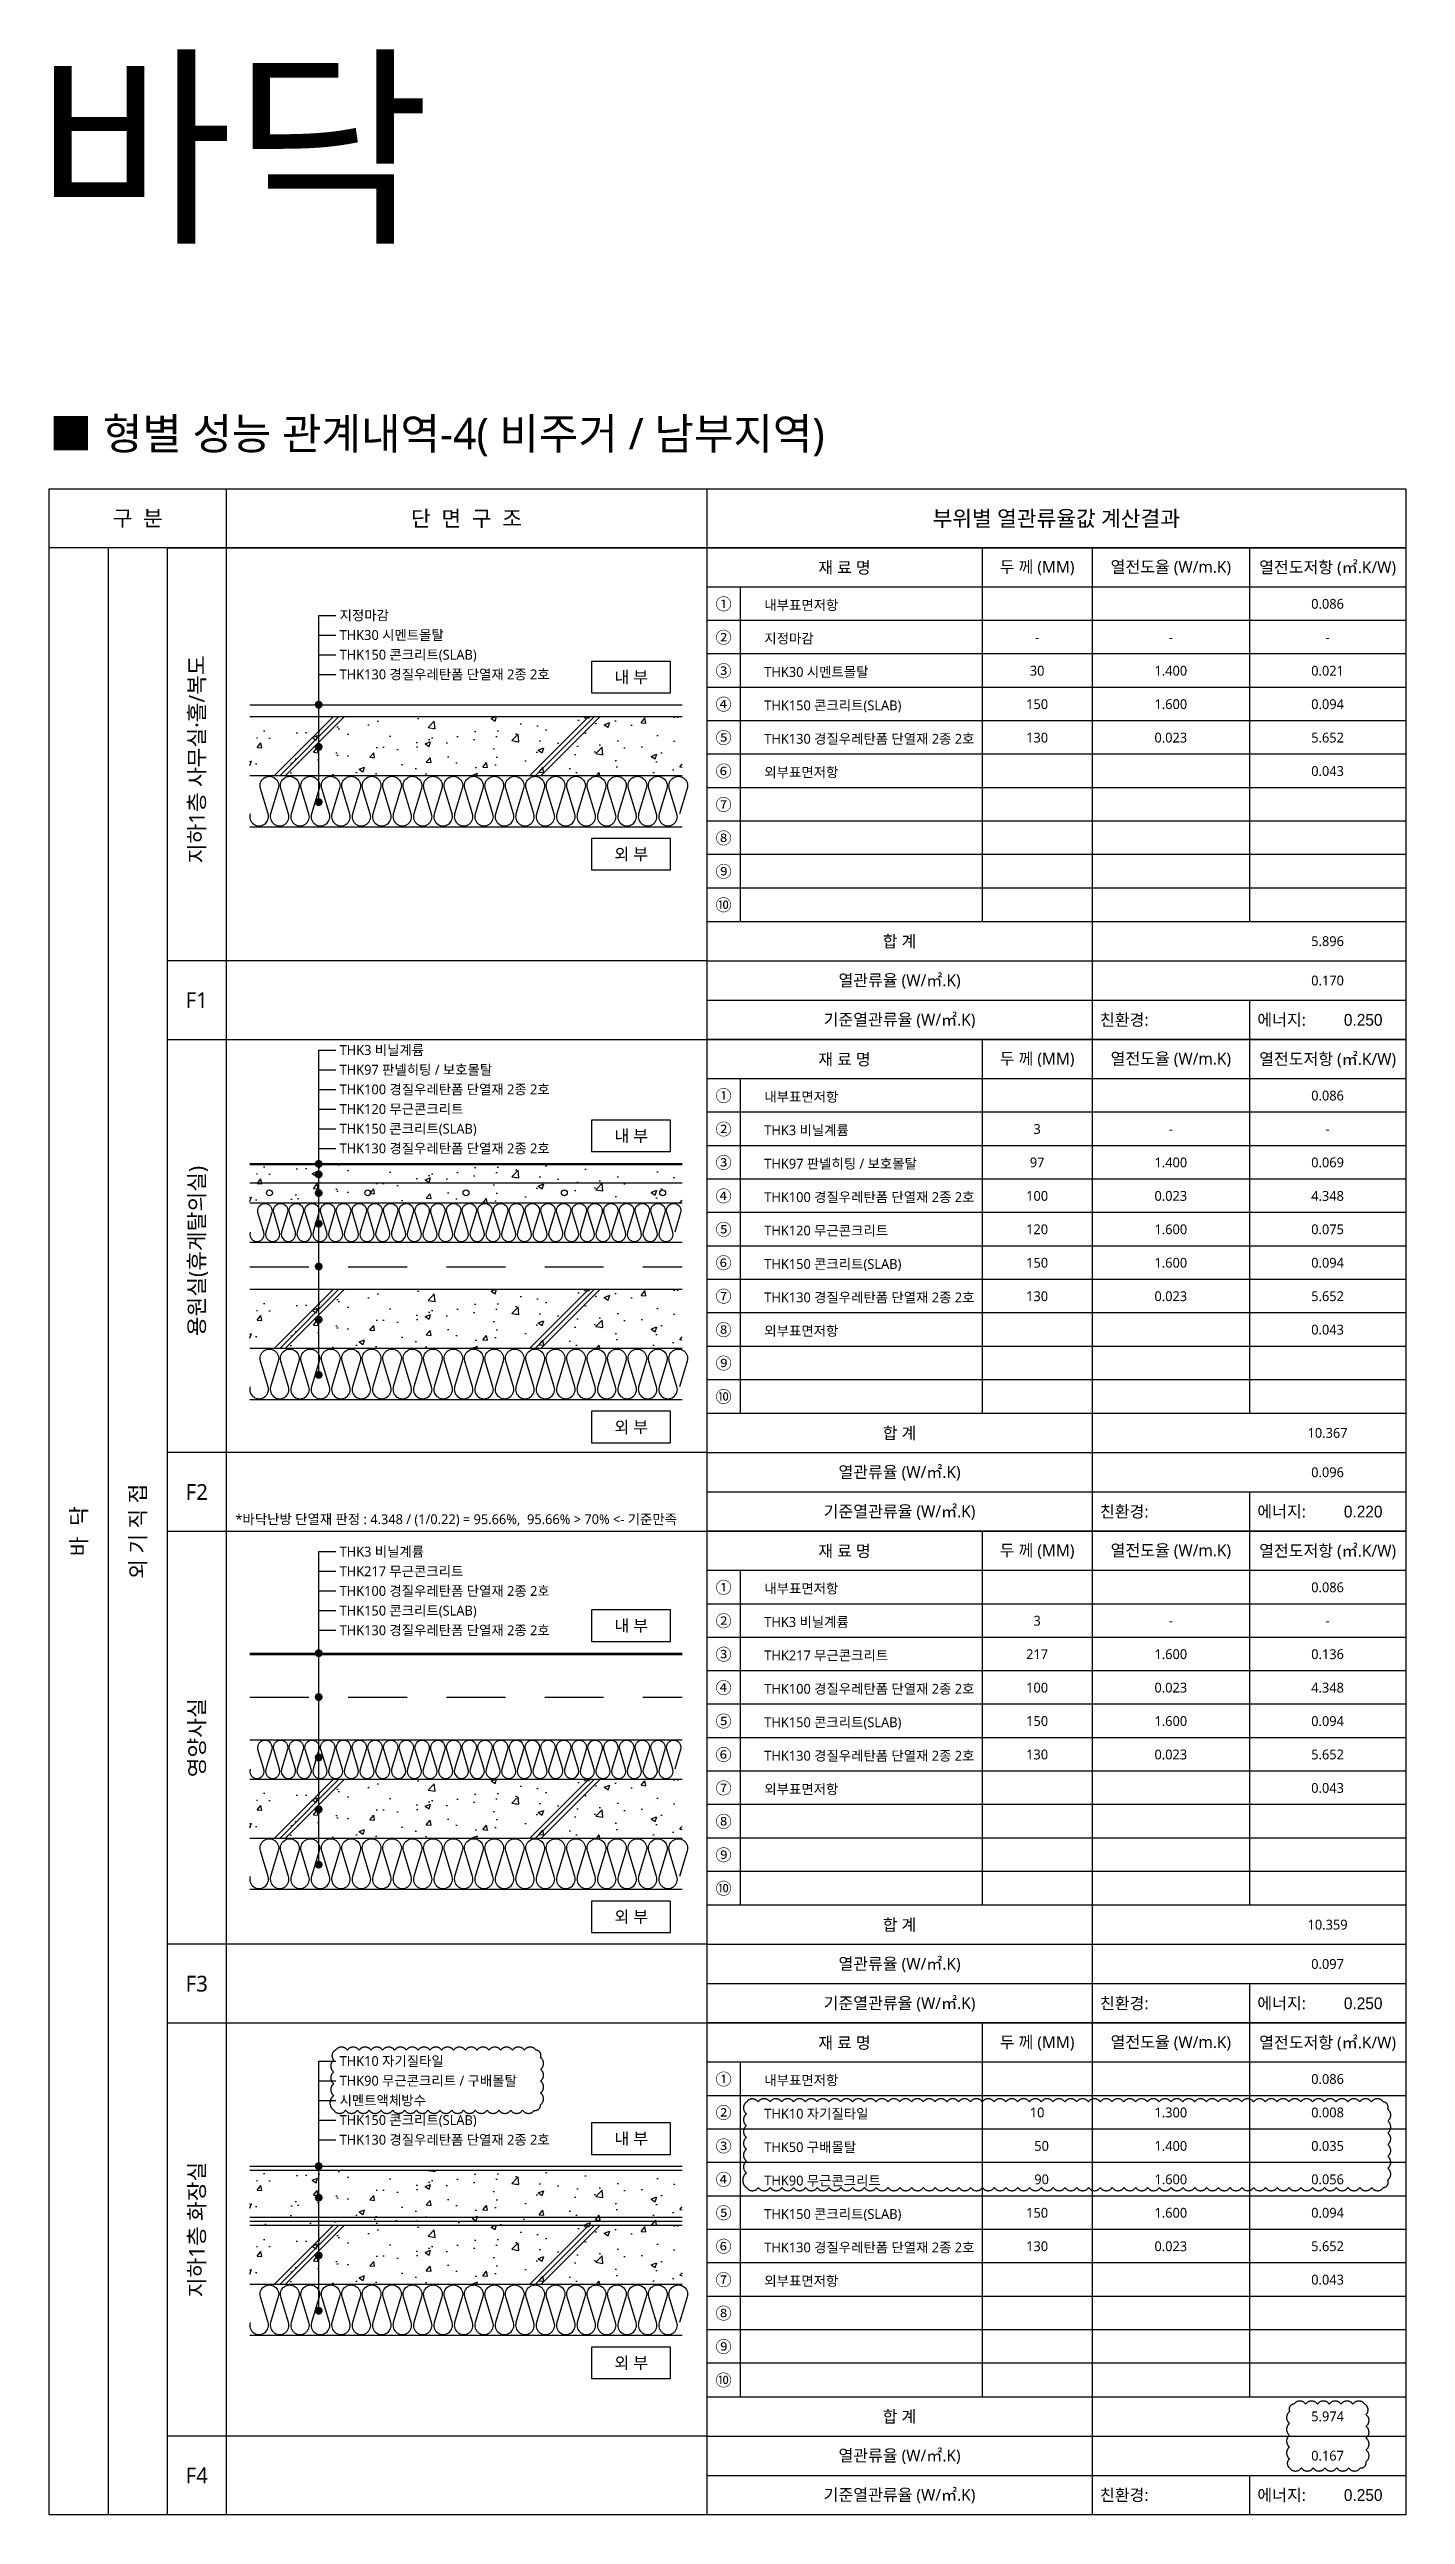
# Model space of a CAD drawing. Header units: millimetres. Extents: x 17329847 to 17386789, y -19727600 to -19720590.
# Drawn here: x 17354477 to 17357927, y -19726969 to -19720702 of the extents above; entities that cross this region are included whole.
import ezdxf
from ezdxf.enums import TextEntityAlignment as Align

# ---------------------------------------------------------------- set-up
doc = ezdxf.new("R2010")
doc.units = ezdxf.units.MM
doc.header["$LTSCALE"] = 100
doc.header["$MEASUREMENT"] = 0
doc.linetypes.add('ACAD_ISO03W100', pattern=[30, 12, -18])
doc.linetypes.add('HID', pattern=[2.5, 1.5, -1])
doc.layers.get('DEFPOINTS').update_dxf_attribs({"color": 171, "linetype": 'CONTINUOUS'})
for name, color, linetype in [('AA-MKXM', 7, 'CONTINUOUS'), ('AA-XXXX-TEXT', 3, 'CONTINUOUS'), ("CON'C", 2, 'CONTINUOUS'), ('FIN', 6, 'CONTINUOUS'), ('HAT', 253, 'CONTINUOUS'), ('INS', 8, 'CONTINUOUS'), ('LEADER', 7, 'CONTINUOUS'), ('T-TEXT', 7, 'CONTINUOUS'), ('TEXT', 3, 'CONTINUOUS'), ('TEXT(실명)', 7, 'CONTINUOUS'), ('TEXT1-일반글씨', 3, 'CONTINUOUS'), ('TEXT2-제목', 7, 'CONTINUOUS'), ('wire-meshes', 1, 'CONTINUOUS'), ('도면폼', 7, 'CONTINUOUS')]:
    doc.layers.add(name, color=color, linetype=linetype)
doc.layers.add('VE변경사항적용-20220616', color=10, linetype='CONTINUOUS', plot=False)
doc.styles.add('@나눔바른고딕', font='NanumBarunGothic.ttf')
doc.styles.add('굴림', font='')
doc.styles.add('나눔바른고딕', font='NanumBarunGothic.ttf')
doc.styles.get('굴림').set_extended_font_data('Gulim')

msp = doc.modelspace()

# ---------------------------------------------------------------- texts
at = {"layer": 'AA-XXXX-TEXT', "style": '@나눔바른고딕'}
for s, p in [('지하1층 사무실·홀/복도', (17354852.4, -19722507.1)), ('용원실(휴게탈의실)', (17354852.4, -19723757.1)), ('외 기 직 접', (17354702.4, -19724469.3)), ('바  닥', (17354552.4, -19724469.3)), ('영양사실', (17354852.4, -19724994.3)), ('지하1층 화장실', (17354852.4, -19726244.3))]:
    msp.add_text(s, height=40, rotation=90, dxfattribs=at).set_placement(p, align=Align.MIDDLE_CENTER)
at = {"layer": 'AA-XXXX-TEXT', "style": '나눔바른고딕'}
for s, p in [('F1', (17354852.4, -19723119.3)), ('F2', (17354852.4, -19724369.3)), ('F3', (17354852.4, -19725619.3)), ('F4', (17354852.4, -19726869.3))]:
    msp.add_text(s, height=40, dxfattribs=at).set_placement(p, align=Align.MIDDLE)
at = {"layer": 'DEFPOINTS', "style": '나눔바른고딕'}
msp.add_text('바닥', height=400, dxfattribs=at).set_placement((17354442.3, -19720953.4), align=Align.MIDDLE_LEFT)
at = {"layer": 'T-TEXT', "style": '나눔바른고딕'}
msp.add_text('■ 형별 성능 관계내역-4( 비주거 / 남부지역)', height=80, dxfattribs=at).set_placement((17354477.4, -19721719.3))
at = {"layer": 'TEXT', "style": '나눔바른고딕'}
for s, p in [('내부표면저항', (17356296, -19722114.9)), ('지정마감', (17355215.8, -19722141.1)), ('THK30 시멘트몰탈', (17355215.8, -19722191.1)), ('THK150 콘크리트(SLAB)', (17355215.8, -19722241.1)), ('지정마감', (17356296, -19722199.9)), ('THK130 경질우레탄폼 단열재 2종 2호', (17355215.8, -19722291.1)), ('THK30 시멘트몰탈', (17356296, -19722284.9)), ('THK150 콘크리트(SLAB)', (17356296, -19722369.9)), ('THK130 경질우레탄폼 단열재 2종 2호', (17356296, -19722454.9)), ('외부표면저항', (17356296, -19722539.9)), ('THK3 비닐계륨', (17355215.8, -19723246.1)), ('THK97 판넬히팅 / 보호몰탈', (17355215.8, -19723296.1)), ('THK100 경질우레탄폼 단열재 2종 2호', (17355215.8, -19723346.1)), ('내부표면저항', (17356296, -19723364.9)), ('THK120 무근콘크리트', (17355215.8, -19723396.1)), ('THK150 콘크리트(SLAB)', (17355215.8, -19723446.1)), ('THK3 비닐계륨', (17356296, -19723449.9)), ('THK130 경질우레탄폼 단열재 2종 2호', (17355215.8, -19723496.1)), ('THK97 판넬히팅 / 보호몰탈', (17356296, -19723534.9)), ('THK100 경질우레탄폼 단열재 2종 2호', (17356296, -19723619.9)), ('THK120 무근콘크리트', (17356296, -19723704.9)), ('THK150 콘크리트(SLAB)', (17356296, -19723789.9)), ('THK130 경질우레탄폼 단열재 2종 2호', (17356296, -19723874.9)), ('외부표면저항', (17356296, -19723959.9)), ('THK3 비닐계륨', (17355215.8, -19724521.1)), ('THK217 무근콘크리트', (17355215.8, -19724571.1)), ('THK100 경질우레탄폼 단열재 2종 2호', (17355215.8, -19724621.1)), ('내부표면저항', (17356296, -19724614.9)), ('THK150 콘크리트(SLAB)', (17355215.8, -19724671.1)), ('THK130 경질우레탄폼 단열재 2종 2호', (17355215.8, -19724721.1)), ('THK3 비닐계륨', (17356296, -19724699.9)), ('THK217 무근콘크리트', (17356296, -19724784.9)), ('THK100 경질우레탄폼 단열재 2종 2호', (17356296, -19724869.9)), ('THK150 콘크리트(SLAB)', (17356296, -19724954.9)), ('THK130 경질우레탄폼 단열재 2종 2호', (17356296, -19725039.9)), ('외부표면저항', (17356296, -19725124.9)), ('THK10 자기질타일', (17355215.8, -19725816.1)), ('THK90 무근콘크리트 / 구배몰탈', (17355215.8, -19725866.1)), ('내부표면저항', (17356296, -19725864.9)), ('시멘트액체방수', (17355215.8, -19725916.1)), ('THK150 콘크리트(SLAB)', (17355215.8, -19725966.1)), ('THK10 자기질타일', (17356296, -19725949.9)), ('THK130 경질우레탄폼 단열재 2종 2호', (17355215.8, -19726016.1)), ('THK50 구배몰탈', (17356296, -19726034.9)), ('THK90 무근콘크리트', (17356296, -19726119.9)), ('THK150 콘크리트(SLAB)', (17356296, -19726204.9)), ('THK130 경질우레탄폼 단열재 2종 2호', (17356296, -19726289.9)), ('외부표면저항', (17356296, -19726374.9))]:
    msp.add_text(s, height=25, dxfattribs=at).set_placement(p, align=Align.MIDDLE_LEFT)
for s, height, p in [('0.086', 25, (17357728.6, -19722111.8)), ('-', 25, (17356989.9, -19722196.8)), ('-', 25, (17357329.9, -19722196.8)), ('-', 25, (17357728.6, -19722196.8)), ('내 부', 30, (17355957.7, -19722298.3)), ('30', 25, (17356989.9, -19722281.8)), ('1.400', 25, (17357329.9, -19722281.8)), ('0.021', 25, (17357728.6, -19722281.8)), ('150', 25, (17356989.9, -19722366.8)), ('1.600', 25, (17357329.9, -19722366.8)), ('0.094', 25, (17357728.6, -19722366.8)), ('130', 25, (17356989.9, -19722451.8)), ('0.023', 25, (17357329.9, -19722451.8)), ('5.652', 25, (17357728.6, -19722451.8)), ('0.043', 25, (17357728.6, -19722536.8)), ('외 부', 30, (17355957.7, -19722748.3)), ('5.896', 25, (17357728.6, -19722969.3)), ('0.170', 25, (17357728.6, -19723069.3)), ('0.086', 25, (17357728.6, -19723361.8)), ('내 부', 30, (17355957.7, -19723464.3)), ('3', 25, (17356989.9, -19723446.8)), ('-', 25, (17357329.9, -19723446.8)), ('-', 25, (17357728.6, -19723446.8)), ('97', 25, (17356989.9, -19723531.8)), ('1.400', 25, (17357329.9, -19723531.8)), ('0.069', 25, (17357728.6, -19723531.8)), ('100', 25, (17356989.9, -19723616.8)), ('0.023', 25, (17357329.9, -19723616.8)), ('4.348', 25, (17357728.6, -19723616.8)), ('120', 25, (17356989.9, -19723701.8)), ('1.600', 25, (17357329.9, -19723701.8)), ('0.075', 25, (17357728.6, -19723701.8)), ('150', 25, (17356989.9, -19723786.8)), ('1.600', 25, (17357329.9, -19723786.8)), ('0.094', 25, (17357728.6, -19723786.8)), ('130', 25, (17356989.9, -19723871.8)), ('0.023', 25, (17357329.9, -19723871.8)), ('5.652', 25, (17357728.6, -19723871.8)), ('0.043', 25, (17357728.6, -19723956.8)), ('외 부', 30, (17355957.7, -19724204.3)), ('10.367', 25, (17357728.6, -19724219.3)), ('0.096', 25, (17357728.6, -19724319.3)), ('0.086', 25, (17357728.6, -19724611.8)), ('내 부', 30, (17355957.7, -19724709.3)), ('3', 25, (17356989.9, -19724696.8)), ('-', 25, (17357329.9, -19724696.8)), ('-', 25, (17357728.6, -19724696.8)), ('217', 25, (17356989.9, -19724781.8)), ('1.600', 25, (17357329.9, -19724781.8)), ('0.136', 25, (17357728.6, -19724781.8)), ('100', 25, (17356989.9, -19724866.8)), ('0.023', 25, (17357329.9, -19724866.8)), ('4.348', 25, (17357728.6, -19724866.8)), ('150', 25, (17356989.9, -19724951.8)), ('1.600', 25, (17357329.9, -19724951.8)), ('0.094', 25, (17357728.6, -19724951.8)), ('130', 25, (17356989.9, -19725036.8)), ('0.023', 25, (17357329.9, -19725036.8)), ('5.652', 25, (17357728.6, -19725036.8)), ('0.043', 25, (17357728.6, -19725121.8)), ('외 부', 30, (17355957.7, -19725449.3)), ('10.359', 25, (17357728.6, -19725469.3)), ('0.097', 25, (17357728.6, -19725569.3)), ('0.086', 25, (17357728.6, -19725861.8)), ('10', 25, (17356989.9, -19725946.8)), ('1.300', 25, (17357329.9, -19725946.8)), ('0.008', 25, (17357728.6, -19725946.8)), ('내 부', 30, (17355957.7, -19726013.3)), ('50', 25, (17357001.3, -19726031.8)), ('1.400', 25, (17357329.9, -19726031.8)), ('0.035', 25, (17357728.6, -19726031.8)), ('90', 25, (17357001.3, -19726116.8)), ('1.600', 25, (17357329.9, -19726116.8)), ('0.056', 25, (17357728.6, -19726116.8)), ('150', 25, (17356989.9, -19726201.8)), ('1.600', 25, (17357329.9, -19726201.8)), ('0.094', 25, (17357728.6, -19726201.8)), ('130', 25, (17356989.9, -19726286.8)), ('0.023', 25, (17357329.9, -19726286.8)), ('5.652', 25, (17357728.6, -19726286.8)), ('0.043', 25, (17357728.6, -19726371.8)), ('외 부', 30, (17355957.7, -19726583.3)), ('5.974', 25, (17357728.6, -19726719.3)), ('0.167', 25, (17357728.6, -19726819.3))]:
    msp.add_text(s, height=height, dxfattribs=at).set_placement(p, align=Align.MIDDLE_CENTER)
at = {"layer": 'TEXT', "color": 2, "style": '굴림'}
for s, p in [('0.250', (17357868.3, -19723169.3)), ('0.220', (17357868.3, -19724419.3)), ('0.250', (17357868.3, -19725669.3)), ('0.250', (17357868.3, -19726919.3))]:
    msp.add_text(s, height=30, dxfattribs=at).set_placement(p, align=Align.MIDDLE_RIGHT)
at = {"layer": 'TEXT', "color": 6, "style": '나눔바른고딕'}
msp.add_text('*바닥난방 단열재 판정 : 4.348 / (1/0.22) = 95.66%%%,  95.66%%% > 70%%% <- 기준만족', height=25, dxfattribs=at).set_placement((17354950.9, -19724438.7), align=Align.MIDDLE_LEFT)
at = {"layer": 'TEXT2-제목', "style": '나눔바른고딕'}
for s, p in [('구  분', (17354702.4, -19721894.3)), ('단  면  구  조', (17355538.6, -19721894.3)), ('부위별 열관류율값 계산결과', (17357038.6, -19721894.3))]:
    msp.add_text(s, height=40, dxfattribs=at).set_placement(p, align=Align.MIDDLE)

# ---------------------------------------------------------------- blocks, each defined once
blk = doc.blocks.new('BOX1')
at = {"layer": '도면폼', "ltscale": 1000}
blk.add_line((1777.5, 1250), (0, 1250), dxfattribs=at)
at = {"layer": '도면폼', "color": 4, "ltscale": 1000}
for p, q in [((700, 1250), (700, 300)), ((980, 1250), (980, 0)), ((1380, 1250), (1380, 300)), ((1777.5, 1150), (0, 1150)), ((85, 1150), (85, 300)), ((0, 300), (1777.5, 300)), ((0, 200), (1777.5, 200)), ((0, 100), (1777.5, 100)), ((1380, 100), (1380, 0))]:
    blk.add_line(p, q, dxfattribs=at)
at = {"layer": '도면폼', "color": 8}
for p, q in [((1777.5, 1065), (0, 1065)), ((1777.5, 980), (0, 980)), ((1777.5, 895), (0, 895)), ((1777.5, 810), (0, 810)), ((1777.5, 725), (0, 725)), ((1777.5, 640), (0, 640)), ((1777.5, 555), (0, 555)), ((1777.5, 470), (0, 470)), ((1777.5, 385), (0, 385))]:
    blk.add_line(p, q, dxfattribs=at)
at = {"layer": 'TEXT1-일반글씨', "style": '나눔바른고딕'}
for s, p in [('재 료 명', (350, 1200)), ('두 께 (MM)', (840, 1200)), ('열전도율 (W/m.K)', (1180, 1200)), ('열전도저항 (㎡.K/W)', (1578.8, 1200)), ('①', (42.5, 1107.5)), ('②', (42.5, 1022.5)), ('③', (42.5, 937.5)), ('④', (42.5, 852.5)), ('⑤', (42.5, 767.5)), ('⑥', (42.5, 682.5)), ('⑦', (42.5, 597.5)), ('⑧', (42.5, 512.5)), ('⑨', (42.5, 427.5)), ('⑩', (42.5, 342.5)), ('합 계', (490, 250)), ('열관류율 (W/㎡.K)', (490, 150)), ('기준열관류율 (W/㎡.K)', (490, 50))]:
    blk.add_text(s, height=30, dxfattribs=at).set_placement(p, align=Align.MIDDLE)
for s, p in [('친환경:', (1000, 50)), ('에너지:', (1400, 50))]:
    blk.add_text(s, height=30, dxfattribs=at).set_placement(p, align=Align.MIDDLE_LEFT)

# ---------------------------------------------------------------- hatches: boundary and pattern name
at = {"layer": 'HAT', "linetype": 'Continuous'}
h = msp.add_hatch(dxfattribs=at)
h.set_pattern_fill('AR-CONC', color=256, scale=20, style=0)
h.set_pattern_definition([(50, (17396064.85, -19779796.85), (143.45204, -12.55043), [15, -165]), (355, (17396064.85, -19779796.85), (-27.75027, 150.43843), [12, -132]), (100.4514, (17396076.81, -19779797.9), (115.70188, 137.8879), [12.74804, -140.22842]), (46.1842, (17396064.85, -19779756.85), (213.4482, -33.1038), [22.5, -247.5]), (96.6356, (17396082.64, -19779759.6), (186.93254, 194.8236), [19.12206, -210.3426]), (351.1842, (17396064.85, -19779756.85), (186.9324, 194.8237), [18, -198]), (21, (17396084.85, -19779766.85), (119.38141, -80.52378), [15, -165]), (326, (17396084.85, -19779766.85), (48.66307, 145.03), [12, -132]), (71.4514, (17396094.8, -19779773.56), (168.04453, 64.5061), [12.74804, -140.22842]), (37.5, (17396064.853, -19779796.85), (2.43197, 66.57877), [0, -130.4, 0, -134, 0, -132.5]), (7.5, (17396064.85, -19779796.85), (52.61391, 78.88234), [0, -76.4, 0, -127.4, 0, -50.5]), (327.5, (17396020.253, -19779796.85), (106.764487, -4.510974), [0, -50, 0, -156, 0, -207]), (317.5, (17396000.25, -19779796.85), (116.63723, 20.021), [0, -65, 0, -103.6, 0, -147])])
h.paths.add_polyline_path([(17356087.4, -19722398.3), (17356087.4, -19722548.3), (17354987.4, -19722548.3), (17354987.4, -19722398.3)])
h = msp.add_hatch(dxfattribs=at)
h.set_pattern_fill('AR-CONC', color=256, scale=20, style=0)
h.set_pattern_definition([(50, (17396064.85, -19780905.27), (143.45204, -12.55043), [15, -165]), (355, (17396064.85, -19780905.27), (-27.75027, 150.43843), [12, -132]), (100.4514, (17396076.81, -19780906.32), (115.70188, 137.8879), [12.74804, -140.22842]), (46.1842, (17396064.85, -19780865.27), (213.4482, -33.1038), [22.5, -247.5]), (96.6356, (17396082.64, -19780868.03), (186.93254, 194.8236), [19.12206, -210.3426]), (351.1842, (17396064.85, -19780865.27), (186.9324, 194.8237), [18, -198]), (21, (17396084.85, -19780875.27), (119.38141, -80.52378), [15, -165]), (326, (17396084.85, -19780875.27), (48.66307, 145.03), [12, -132]), (71.4514, (17396094.8, -19780881.98), (168.04453, 64.5061), [12.74804, -140.22842]), (37.5, (17396064.853, -19780905.273), (2.43197, 66.57877), [0, -130.4, 0, -134, 0, -132.5]), (7.5, (17396064.85, -19780905.27), (52.61391, 78.88234), [0, -76.4, 0, -127.4, 0, -50.5]), (327.5, (17396020.253, -19780905.273), (106.764487, -4.510974), [0, -50, 0, -156, 0, -207]), (317.5, (17396000.25, -19780905.27), (116.63723, 20.021), [0, -65, 0, -103.6, 0, -147])])
h.paths.add_polyline_path([(17356087.4, -19723534.3), (17354987.4, -19723534.3), (17354987.4, -19723634.3), (17356087.4, -19723634.3)])
h = msp.add_hatch(dxfattribs=at)
h.set_pattern_fill('AR-CONC', color=256, scale=20, style=0)
h.set_pattern_definition([(50, (17396064.85, -19781252.79), (143.45204, -12.55043), [15, -165]), (355, (17396064.85, -19781252.8), (-27.75027, 150.43843), [12, -132]), (100.4514, (17396076.81, -19781253.84), (115.70188, 137.8879), [12.74804, -140.22842]), (46.1842, (17396064.85, -19781212.8), (213.4482, -33.1038), [22.5, -247.5]), (96.6356, (17396082.64, -19781215.55), (186.93254, 194.8236), [19.12206, -210.3426]), (351.1842, (17396064.85, -19781212.8), (186.9324, 194.8237), [18, -198]), (21, (17396084.85, -19781222.79), (119.38141, -80.52378), [15, -165]), (326, (17396084.85, -19781222.8), (48.66307, 145.03), [12, -132]), (71.4514, (17396094.8, -19781229.5), (168.04453, 64.5061), [12.74804, -140.22842]), (37.5, (17396064.853, -19781252.793), (2.43197, 66.57877), [0, -130.4, 0, -134, 0, -132.5]), (7.5, (17396064.85, -19781252.79), (52.61391, 78.88234), [0, -76.4, 0, -127.4, 0, -50.5]), (327.5, (17396020.253, -19781252.793), (106.764487, -4.510974), [0, -50, 0, -156, 0, -207]), (317.5, (17396000.25, -19781252.79), (116.63723, 20.021), [0, -65, 0, -103.6, 0, -147])])
h.paths.add_polyline_path([(17356087.4, -19723854.3), (17356087.4, -19724004.3), (17354987.4, -19724004.3), (17354987.4, -19723854.3)])
h = msp.add_hatch(dxfattribs=at)
h.set_pattern_fill('AR-CONC', color=256, scale=20, style=0)
h.set_pattern_definition([(50, (17396064.85, -19782497.79), (143.45204, -12.55043), [15, -165]), (355, (17396064.85, -19782497.8), (-27.75027, 150.43843), [12, -132]), (100.4514, (17396076.81, -19782498.84), (115.70188, 137.8879), [12.74804, -140.22842]), (46.1842, (17396064.85, -19782457.8), (213.4482, -33.1038), [22.5, -247.5]), (96.6356, (17396082.64, -19782460.55), (186.93254, 194.8236), [19.12206, -210.3426]), (351.1842, (17396064.85, -19782457.8), (186.9324, 194.8237), [18, -198]), (21, (17396084.85, -19782467.79), (119.38141, -80.52378), [15, -165]), (326, (17396084.85, -19782467.8), (48.66307, 145.03), [12, -132]), (71.4514, (17396094.8, -19782474.5), (168.04453, 64.5061), [12.74804, -140.22842]), (37.5, (17396064.853, -19782497.793), (2.43197, 66.57877), [0, -130.4, 0, -134, 0, -132.5]), (7.5, (17396064.85, -19782497.79), (52.61391, 78.88234), [0, -76.4, 0, -127.4, 0, -50.5]), (327.5, (17396020.253, -19782497.793), (106.764487, -4.510974), [0, -50, 0, -156, 0, -207]), (317.5, (17396000.25, -19782497.79), (116.63723, 20.021), [0, -65, 0, -103.6, 0, -147])])
h.paths.add_polyline_path([(17356087.4, -19725099.3), (17356087.4, -19725249.3), (17354987.4, -19725249.3), (17354987.4, -19725099.3)])
h = msp.add_hatch(dxfattribs=at)
h.set_pattern_fill('AR-CONC', color=256, scale=20, style=0)
h.set_pattern_definition([(50, (17396064.85, -19783464.33), (143.45204, -12.55043), [15, -165]), (355, (17396064.85, -19783464.33), (-27.75027, 150.43843), [12, -132]), (100.4514, (17396076.81, -19783465.38), (115.70188, 137.8879), [12.74804, -140.22842]), (46.1842, (17396064.85, -19783424.33), (213.4482, -33.1038), [22.5, -247.5]), (96.6356, (17396082.64, -19783427.09), (186.93254, 194.8236), [19.12206, -210.3426]), (351.1842, (17396064.85, -19783424.33), (186.9324, 194.8237), [18, -198]), (21, (17396084.85, -19783434.33), (119.38141, -80.52378), [15, -165]), (326, (17396084.85, -19783434.33), (48.66307, 145.03), [12, -132]), (71.4514, (17396094.8, -19783441.04), (168.04453, 64.5061), [12.74804, -140.22842]), (37.5, (17396064.853, -19783464.33), (2.43197, 66.57877), [0, -130.4, 0, -134, 0, -132.5]), (7.5, (17396064.85, -19783464.33), (52.61391, 78.88234), [0, -76.4, 0, -127.4, 0, -50.5]), (327.5, (17396020.253, -19783464.33), (106.764487, -4.510974), [0, -50, 0, -156, 0, -207]), (317.5, (17396000.25, -19783464.33), (116.63723, 20.021), [0, -65, 0, -103.6, 0, -147])])
h.paths.add_polyline_path([(17356087.4, -19726093.3), (17354987.4, -19726093.3), (17354987.4, -19726233.3), (17356087.4, -19726233.3)])
h = msp.add_hatch(dxfattribs=at)
h.set_pattern_fill('AR-CONC', color=256, scale=20, style=0)
h.set_pattern_definition([(50, (17396064.85, -19783631.85), (143.45204, -12.55043), [15, -165]), (355, (17396064.85, -19783631.85), (-27.75027, 150.43843), [12, -132]), (100.4514, (17396076.81, -19783632.9), (115.70188, 137.8879), [12.74804, -140.22842]), (46.1842, (17396064.85, -19783591.85), (213.4482, -33.1038), [22.5, -247.5]), (96.6356, (17396082.64, -19783594.6), (186.93254, 194.8236), [19.12206, -210.3426]), (351.1842, (17396064.85, -19783591.85), (186.9324, 194.8237), [18, -198]), (21, (17396084.85, -19783601.85), (119.38141, -80.52378), [15, -165]), (326, (17396084.85, -19783601.85), (48.66307, 145.03), [12, -132]), (71.4514, (17396094.8, -19783608.56), (168.04453, 64.5061), [12.74804, -140.22842]), (37.5, (17396064.853, -19783631.85), (2.43197, 66.57877), [0, -130.4, 0, -134, 0, -132.5]), (7.5, (17396064.85, -19783631.85), (52.61391, 78.88234), [0, -76.4, 0, -127.4, 0, -50.5]), (327.5, (17396020.253, -19783631.85), (106.764487, -4.510974), [0, -50, 0, -156, 0, -207]), (317.5, (17396000.25, -19783631.85), (116.63723, 20.021), [0, -65, 0, -103.6, 0, -147])])
h.paths.add_polyline_path([(17356087.4, -19726233.3), (17356087.4, -19726383.3), (17354987.4, -19726383.3), (17354987.4, -19726233.3)])

# ---------------------------------------------------------------- linework, layer by layer
at = {"layer": 'AA-MKXM', "color": 7}
for points in [[(17355856.5, -19722338.3), (17356057.4, -19722338.3), (17356057.4, -19722258.3), (17355856.5, -19722258.3)], [(17355856.5, -19722788.3), (17356057.4, -19722788.3), (17356057.4, -19722708.3), (17355856.5, -19722708.3)], [(17355856.5, -19723504.3), (17356057.4, -19723504.3), (17356057.4, -19723424.3), (17355856.5, -19723424.3)], [(17355856.5, -19724244.3), (17356057.4, -19724244.3), (17356057.4, -19724164.3), (17355856.5, -19724164.3)], [(17355856.5, -19724749.3), (17356057.4, -19724749.3), (17356057.4, -19724669.3), (17355856.5, -19724669.3)], [(17355856.5, -19725489.3), (17356057.4, -19725489.3), (17356057.4, -19725409.3), (17355856.5, -19725409.3)], [(17355856.5, -19726053.3), (17356057.4, -19726053.3), (17356057.4, -19725973.3), (17355856.5, -19725973.3)], [(17355856.5, -19726623.3), (17356057.4, -19726623.3), (17356057.4, -19726543.3), (17355856.5, -19726543.3)]]:
    msp.add_lwpolyline(points, close=True, dxfattribs=at)
at = {"layer": "CON'C"}
for points in [[(17354987.4, -19722398.3), (17356087.4, -19722398.3)], [(17354987.4, -19722548.3), (17356087.4, -19722548.3)], [(17354987.4, -19723854.3), (17356087.4, -19723854.3)], [(17354987.4, -19724004.3), (17356087.4, -19724004.3)], [(17354987.4, -19725099.3), (17356087.4, -19725099.3)], [(17354987.4, -19725249.3), (17356087.4, -19725249.3)], [(17354987.4, -19726233.3), (17356087.4, -19726233.3)], [(17354987.4, -19726383.3), (17356087.4, -19726383.3)]]:
    msp.add_lwpolyline(points, dxfattribs=at)
at = {"layer": 'FIN'}
msp.add_line((17356087.4, -19723584.3), (17354987.4, -19723584.3), dxfattribs=at)
for points in [[(17354987.4, -19722368.3), (17356087.4, -19722368.3)], [(17354987.4, -19723534.3), (17356087.4, -19723534.3)], [(17354987.4, -19723537.3), (17356087.4, -19723537.3)], [(17354987.4, -19723634.3), (17356087.4, -19723634.3)], [(17354987.4, -19723734.3), (17356087.4, -19723734.3)], [(17354987.4, -19724779.3), (17356087.4, -19724779.3)], [(17354987.4, -19724782.3), (17356087.4, -19724782.3)], [(17354987.4, -19724999.3), (17356087.4, -19724999.3)], [(17354987.4, -19726083.3), (17356087.4, -19726083.3)], [(17354987.4, -19726093.3), (17356087.4, -19726093.3)], [(17354987.4, -19726213.3), (17356087.4, -19726213.3)], [(17354987.4, -19726223.3), (17356087.4, -19726223.3)]]:
    msp.add_lwpolyline(points, dxfattribs=at)
for centre in [(17355037.4, -19723609.1), (17355287.4, -19723609.1), (17355537.4, -19723609.1), (17355787.4, -19723609.1), (17356037.4, -19723609.1)]:
    msp.add_circle(centre, 7.5, dxfattribs=at)
at = {"layer": 'HAT', "linetype": 'Continuous'}
for p, q in [((17355050, -19722548.3), (17355200, -19722398.3)), ((17355064.2, -19722548.3), (17355214.2, -19722398.3)), ((17355078.3, -19722548.3), (17355228.3, -19722398.3)), ((17355699.9, -19722548.3), (17355849.9, -19722398.3)), ((17355714.1, -19722548.3), (17355864.1, -19722398.3)), ((17355728.2, -19722548.3), (17355878.2, -19722398.3)), ((17355050, -19724004.3), (17355200, -19723854.3)), ((17355064.2, -19724004.3), (17355214.2, -19723854.3)), ((17355078.3, -19724004.3), (17355228.3, -19723854.3)), ((17355699.9, -19724004.3), (17355849.9, -19723854.3)), ((17355714.1, -19724004.3), (17355864.1, -19723854.3)), ((17355728.2, -19724004.3), (17355878.2, -19723854.3)), ((17355050, -19725249.3), (17355200, -19725099.3)), ((17355064.2, -19725249.3), (17355214.2, -19725099.3)), ((17355078.3, -19725249.3), (17355228.3, -19725099.3)), ((17355699.9, -19725249.3), (17355849.9, -19725099.3)), ((17355714.1, -19725249.3), (17355864.1, -19725099.3)), ((17355728.2, -19725249.3), (17355878.2, -19725099.3)), ((17355050, -19726383.3), (17355200, -19726233.3)), ((17355064.2, -19726383.3), (17355214.2, -19726233.3)), ((17355078.3, -19726383.3), (17355228.3, -19726233.3)), ((17355699.9, -19726383.3), (17355849.9, -19726233.3)), ((17355714.1, -19726383.3), (17355864.1, -19726233.3)), ((17355728.2, -19726383.3), (17355878.2, -19726233.3))]:
    msp.add_line(p, q, dxfattribs=at)
at = {"layer": 'INS'}
for points in [[(17354988.4, -19722645.8, 1.344031), (17355033.9, -19722645.8), (17355014.4, -19722580.8, -1.344031), (17355059.9, -19722580.8), (17355040.4, -19722645.8)], [(17355040.4, -19722645.8, 1.344031), (17355085.9, -19722645.8), (17355066.4, -19722580.8, -1.344031), (17355111.9, -19722580.8), (17355092.4, -19722645.8)], [(17355092.4, -19722645.8, 1.344031), (17355137.9, -19722645.8), (17355118.4, -19722580.8, -1.344031), (17355163.9, -19722580.8), (17355144.4, -19722645.8)], [(17355144.4, -19722645.8, 1.344031), (17355189.9, -19722645.8), (17355170.4, -19722580.8, -1.344031), (17355215.9, -19722580.8), (17355196.4, -19722645.8)], [(17355196.4, -19722645.8, 1.344031), (17355241.9, -19722645.8), (17355222.4, -19722580.8, -1.344031), (17355267.9, -19722580.8), (17355248.4, -19722645.8)], [(17355248.4, -19722645.8, 1.344031), (17355293.9, -19722645.8), (17355274.4, -19722580.8, -1.344031), (17355319.9, -19722580.8), (17355300.4, -19722645.8)], [(17355300.4, -19722645.8, 1.344031), (17355345.9, -19722645.8), (17355326.4, -19722580.8, -1.344031), (17355371.9, -19722580.8), (17355352.4, -19722645.8)], [(17355352.4, -19722645.8, 1.344031), (17355397.9, -19722645.8), (17355378.4, -19722580.8, -1.344031), (17355423.9, -19722580.8), (17355404.4, -19722645.8)], [(17355404.4, -19722645.8, 1.344031), (17355449.9, -19722645.8), (17355430.4, -19722580.8, -1.344031), (17355475.9, -19722580.8), (17355456.4, -19722645.8)], [(17355456.4, -19722645.8, 1.344031), (17355501.9, -19722645.8), (17355482.4, -19722580.8, -1.344031), (17355527.9, -19722580.8), (17355508.4, -19722645.8)], [(17355508.4, -19722645.8, 1.344031), (17355553.9, -19722645.8), (17355534.4, -19722580.8, -1.344031), (17355579.9, -19722580.8), (17355560.4, -19722645.8)], [(17355560.4, -19722645.8, 1.344031), (17355605.9, -19722645.8), (17355586.4, -19722580.8, -1.344031), (17355631.9, -19722580.8), (17355612.4, -19722645.8)], [(17355612.4, -19722645.8, 1.344031), (17355657.9, -19722645.8), (17355638.4, -19722580.8, -1.344031), (17355683.9, -19722580.8), (17355664.4, -19722645.8)], [(17355664.4, -19722645.8, 1.344031), (17355709.9, -19722645.8), (17355690.4, -19722580.8, -1.344031), (17355735.9, -19722580.8), (17355716.4, -19722645.8)], [(17355716.4, -19722645.8, 1.344031), (17355761.9, -19722645.8), (17355742.4, -19722580.8, -1.344031), (17355787.9, -19722580.8), (17355768.4, -19722645.8)], [(17355768.4, -19722645.8, 1.344031), (17355813.9, -19722645.8), (17355794.4, -19722580.8, -1.344031), (17355839.9, -19722580.8), (17355820.4, -19722645.8)], [(17355820.4, -19722645.8, 1.344031), (17355865.9, -19722645.8), (17355846.4, -19722580.8, -1.344031), (17355891.9, -19722580.8), (17355872.4, -19722645.8)], [(17355872.4, -19722645.8, 1.344031), (17355917.9, -19722645.8), (17355898.4, -19722580.8, -1.344031), (17355943.9, -19722580.8), (17355924.4, -19722645.8)], [(17355924.4, -19722645.8, 1.344031), (17355969.9, -19722645.8), (17355950.4, -19722580.8, -1.344031), (17355995.9, -19722580.8), (17355976.4, -19722645.8)], [(17355976.4, -19722645.8, 1.344031), (17356021.9, -19722645.8), (17356002.4, -19722580.8, -1.344031), (17356047.9, -19722580.8), (17356028.4, -19722645.8)], [(17356028.4, -19722645.8, 1.344031), (17356073.9, -19722645.8), (17356054.4, -19722580.8, -1.344031), (17356099.9, -19722580.8), (17356080.4, -19722645.8)], [(17354988.2, -19723709.3, 1.344031), (17355023.2, -19723709.3), (17355008.2, -19723659.3, -1.344031), (17355043.2, -19723659.3), (17355028.2, -19723709.3)], [(17355028.2, -19723709.3, 1.344031), (17355063.2, -19723709.3), (17355048.2, -19723659.3, -1.344031), (17355083.2, -19723659.3), (17355068.2, -19723709.3)], [(17355068.2, -19723709.3, 1.344031), (17355103.2, -19723709.3), (17355088.2, -19723659.3, -1.344031), (17355123.2, -19723659.3), (17355108.2, -19723709.3)], [(17355108.2, -19723709.3, 1.344031), (17355143.2, -19723709.3), (17355128.2, -19723659.3, -1.344031), (17355163.2, -19723659.3), (17355148.2, -19723709.3)], [(17355148.2, -19723709.3, 1.344031), (17355183.2, -19723709.3), (17355168.2, -19723659.3, -1.344031), (17355203.2, -19723659.3), (17355188.2, -19723709.3)], [(17355188.2, -19723709.3, 1.344031), (17355223.2, -19723709.3), (17355208.2, -19723659.3, -1.344031), (17355243.2, -19723659.3), (17355228.2, -19723709.3)], [(17355228.2, -19723709.3, 1.344031), (17355263.2, -19723709.3), (17355248.2, -19723659.3, -1.344031), (17355283.2, -19723659.3), (17355268.2, -19723709.3)], [(17355268.2, -19723709.3, 1.344031), (17355303.2, -19723709.3), (17355288.2, -19723659.3, -1.344031), (17355323.2, -19723659.3), (17355308.2, -19723709.3)], [(17355308.2, -19723709.3, 1.344031), (17355343.2, -19723709.3), (17355328.2, -19723659.3, -1.344031), (17355363.2, -19723659.3), (17355348.2, -19723709.3)], [(17355348.2, -19723709.3, 1.344031), (17355383.2, -19723709.3), (17355368.2, -19723659.3, -1.344031), (17355403.2, -19723659.3), (17355388.2, -19723709.3)], [(17355388.2, -19723709.3, 1.344031), (17355423.2, -19723709.3), (17355408.2, -19723659.3, -1.344031), (17355443.2, -19723659.3), (17355428.2, -19723709.3)], [(17355428.2, -19723709.3, 1.344031), (17355463.2, -19723709.3), (17355448.2, -19723659.3, -1.344031), (17355483.2, -19723659.3), (17355468.2, -19723709.3)], [(17355468.2, -19723709.3, 1.344031), (17355503.2, -19723709.3), (17355488.2, -19723659.3, -1.344031), (17355523.2, -19723659.3), (17355508.2, -19723709.3)], [(17355508.2, -19723709.3, 1.344031), (17355543.2, -19723709.3), (17355528.2, -19723659.3, -1.344031), (17355563.2, -19723659.3), (17355548.2, -19723709.3)], [(17355548.2, -19723709.3, 1.344031), (17355583.2, -19723709.3), (17355568.2, -19723659.3, -1.344031), (17355603.2, -19723659.3), (17355588.2, -19723709.3)], [(17355588.2, -19723709.3, 1.344031), (17355623.2, -19723709.3), (17355608.2, -19723659.3, -1.344031), (17355643.2, -19723659.3), (17355628.2, -19723709.3)], [(17355628.2, -19723709.3, 1.344031), (17355663.2, -19723709.3), (17355648.2, -19723659.3, -1.344031), (17355683.2, -19723659.3), (17355668.2, -19723709.3)], [(17355668.2, -19723709.3, 1.344031), (17355703.2, -19723709.3), (17355688.2, -19723659.3, -1.344031), (17355723.2, -19723659.3), (17355708.2, -19723709.3)], [(17355708.2, -19723709.3, 1.344031), (17355743.2, -19723709.3), (17355728.2, -19723659.3, -1.344031), (17355763.2, -19723659.3), (17355748.2, -19723709.3)], [(17355748.2, -19723709.3, 1.344031), (17355783.2, -19723709.3), (17355768.2, -19723659.3, -1.344031), (17355803.2, -19723659.3), (17355788.2, -19723709.3)], [(17355788.2, -19723709.3, 1.344031), (17355823.2, -19723709.3), (17355808.2, -19723659.3, -1.344031), (17355843.2, -19723659.3), (17355828.2, -19723709.3)], [(17355828.2, -19723709.3, 1.344031), (17355863.2, -19723709.3), (17355848.2, -19723659.3, -1.344031), (17355883.2, -19723659.3), (17355868.2, -19723709.3)], [(17355868.2, -19723709.3, 1.344031), (17355903.2, -19723709.3), (17355888.2, -19723659.3, -1.344031), (17355923.2, -19723659.3), (17355908.2, -19723709.3)], [(17355908.2, -19723709.3, 1.344031), (17355943.2, -19723709.3), (17355928.2, -19723659.3, -1.344031), (17355963.2, -19723659.3), (17355948.2, -19723709.3)], [(17355948.2, -19723709.3, 1.344031), (17355983.2, -19723709.3), (17355968.2, -19723659.3, -1.344031), (17356003.2, -19723659.3), (17355988.2, -19723709.3)], [(17355988.2, -19723709.3, 1.344031), (17356023.2, -19723709.3), (17356008.2, -19723659.3, -1.344031), (17356043.2, -19723659.3), (17356028.2, -19723709.3)], [(17356028.2, -19723709.3, 1.344031), (17356063.2, -19723709.3), (17356048.2, -19723659.3, -1.344031), (17356083.2, -19723659.3), (17356068.2, -19723709.3)], [(17354988.4, -19724101.8, 1.344031), (17355033.9, -19724101.8), (17355014.4, -19724036.8, -1.344031), (17355059.9, -19724036.8), (17355040.4, -19724101.8)], [(17355040.4, -19724101.8, 1.344031), (17355085.9, -19724101.8), (17355066.4, -19724036.8, -1.344031), (17355111.9, -19724036.8), (17355092.4, -19724101.8)], [(17355092.4, -19724101.8, 1.344031), (17355137.9, -19724101.8), (17355118.4, -19724036.8, -1.344031), (17355163.9, -19724036.8), (17355144.4, -19724101.8)], [(17355144.4, -19724101.8, 1.344031), (17355189.9, -19724101.8), (17355170.4, -19724036.8, -1.344031), (17355215.9, -19724036.8), (17355196.4, -19724101.8)], [(17355196.4, -19724101.8, 1.344031), (17355241.9, -19724101.8), (17355222.4, -19724036.8, -1.344031), (17355267.9, -19724036.8), (17355248.4, -19724101.8)], [(17355248.4, -19724101.8, 1.344031), (17355293.9, -19724101.8), (17355274.4, -19724036.8, -1.344031), (17355319.9, -19724036.8), (17355300.4, -19724101.8)], [(17355300.4, -19724101.8, 1.344031), (17355345.9, -19724101.8), (17355326.4, -19724036.8, -1.344031), (17355371.9, -19724036.8), (17355352.4, -19724101.8)], [(17355352.4, -19724101.8, 1.344031), (17355397.9, -19724101.8), (17355378.4, -19724036.8, -1.344031), (17355423.9, -19724036.8), (17355404.4, -19724101.8)], [(17355404.4, -19724101.8, 1.344031), (17355449.9, -19724101.8), (17355430.4, -19724036.8, -1.344031), (17355475.9, -19724036.8), (17355456.4, -19724101.8)], [(17355456.4, -19724101.8, 1.344031), (17355501.9, -19724101.8), (17355482.4, -19724036.8, -1.344031), (17355527.9, -19724036.8), (17355508.4, -19724101.8)], [(17355508.4, -19724101.8, 1.344031), (17355553.9, -19724101.8), (17355534.4, -19724036.8, -1.344031), (17355579.9, -19724036.8), (17355560.4, -19724101.8)], [(17355560.4, -19724101.8, 1.344031), (17355605.9, -19724101.8), (17355586.4, -19724036.8, -1.344031), (17355631.9, -19724036.8), (17355612.4, -19724101.8)], [(17355612.4, -19724101.8, 1.344031), (17355657.9, -19724101.8), (17355638.4, -19724036.8, -1.344031), (17355683.9, -19724036.8), (17355664.4, -19724101.8)], [(17355664.4, -19724101.8, 1.344031), (17355709.9, -19724101.8), (17355690.4, -19724036.8, -1.344031), (17355735.9, -19724036.8), (17355716.4, -19724101.8)], [(17355716.4, -19724101.8, 1.344031), (17355761.9, -19724101.8), (17355742.4, -19724036.8, -1.344031), (17355787.9, -19724036.8), (17355768.4, -19724101.8)], [(17355768.4, -19724101.8, 1.344031), (17355813.9, -19724101.8), (17355794.4, -19724036.8, -1.344031), (17355839.9, -19724036.8), (17355820.4, -19724101.8)], [(17355820.4, -19724101.8, 1.344031), (17355865.9, -19724101.8), (17355846.4, -19724036.8, -1.344031), (17355891.9, -19724036.8), (17355872.4, -19724101.8)], [(17355872.4, -19724101.8, 1.344031), (17355917.9, -19724101.8), (17355898.4, -19724036.8, -1.344031), (17355943.9, -19724036.8), (17355924.4, -19724101.8)], [(17355924.4, -19724101.8, 1.344031), (17355969.9, -19724101.8), (17355950.4, -19724036.8, -1.344031), (17355995.9, -19724036.8), (17355976.4, -19724101.8)], [(17355976.4, -19724101.8, 1.344031), (17356021.9, -19724101.8), (17356002.4, -19724036.8, -1.344031), (17356047.9, -19724036.8), (17356028.4, -19724101.8)], [(17356028.4, -19724101.8, 1.344031), (17356073.9, -19724101.8), (17356054.4, -19724036.8, -1.344031), (17356099.9, -19724036.8), (17356080.4, -19724101.8)], [(17354988.2, -19725074.3, 1.344031), (17355023.2, -19725074.3), (17355008.2, -19725024.3, -1.344031), (17355043.2, -19725024.3), (17355028.2, -19725074.3)], [(17355028.2, -19725074.3, 1.344031), (17355063.2, -19725074.3), (17355048.2, -19725024.3, -1.344031), (17355083.2, -19725024.3), (17355068.2, -19725074.3)], [(17355068.2, -19725074.3, 1.344031), (17355103.2, -19725074.3), (17355088.2, -19725024.3, -1.344031), (17355123.2, -19725024.3), (17355108.2, -19725074.3)], [(17355108.2, -19725074.3, 1.344031), (17355143.2, -19725074.3), (17355128.2, -19725024.3, -1.344031), (17355163.2, -19725024.3), (17355148.2, -19725074.3)], [(17355148.2, -19725074.3, 1.344031), (17355183.2, -19725074.3), (17355168.2, -19725024.3, -1.344031), (17355203.2, -19725024.3), (17355188.2, -19725074.3)], [(17355188.2, -19725074.3, 1.344031), (17355223.2, -19725074.3), (17355208.2, -19725024.3, -1.344031), (17355243.2, -19725024.3), (17355228.2, -19725074.3)], [(17355228.2, -19725074.3, 1.344031), (17355263.2, -19725074.3), (17355248.2, -19725024.3, -1.344031), (17355283.2, -19725024.3), (17355268.2, -19725074.3)], [(17355268.2, -19725074.3, 1.344031), (17355303.2, -19725074.3), (17355288.2, -19725024.3, -1.344031), (17355323.2, -19725024.3), (17355308.2, -19725074.3)], [(17355308.2, -19725074.3, 1.344031), (17355343.2, -19725074.3), (17355328.2, -19725024.3, -1.344031), (17355363.2, -19725024.3), (17355348.2, -19725074.3)], [(17355348.2, -19725074.3, 1.344031), (17355383.2, -19725074.3), (17355368.2, -19725024.3, -1.344031), (17355403.2, -19725024.3), (17355388.2, -19725074.3)], [(17355388.2, -19725074.3, 1.344031), (17355423.2, -19725074.3), (17355408.2, -19725024.3, -1.344031), (17355443.2, -19725024.3), (17355428.2, -19725074.3)], [(17355428.2, -19725074.3, 1.344031), (17355463.2, -19725074.3), (17355448.2, -19725024.3, -1.344031), (17355483.2, -19725024.3), (17355468.2, -19725074.3)], [(17355468.2, -19725074.3, 1.344031), (17355503.2, -19725074.3), (17355488.2, -19725024.3, -1.344031), (17355523.2, -19725024.3), (17355508.2, -19725074.3)], [(17355508.2, -19725074.3, 1.344031), (17355543.2, -19725074.3), (17355528.2, -19725024.3, -1.344031), (17355563.2, -19725024.3), (17355548.2, -19725074.3)], [(17355548.2, -19725074.3, 1.344031), (17355583.2, -19725074.3), (17355568.2, -19725024.3, -1.344031), (17355603.2, -19725024.3), (17355588.2, -19725074.3)], [(17355588.2, -19725074.3, 1.344031), (17355623.2, -19725074.3), (17355608.2, -19725024.3, -1.344031), (17355643.2, -19725024.3), (17355628.2, -19725074.3)], [(17355628.2, -19725074.3, 1.344031), (17355663.2, -19725074.3), (17355648.2, -19725024.3, -1.344031), (17355683.2, -19725024.3), (17355668.2, -19725074.3)], [(17355668.2, -19725074.3, 1.344031), (17355703.2, -19725074.3), (17355688.2, -19725024.3, -1.344031), (17355723.2, -19725024.3), (17355708.2, -19725074.3)], [(17355708.2, -19725074.3, 1.344031), (17355743.2, -19725074.3), (17355728.2, -19725024.3, -1.344031), (17355763.2, -19725024.3), (17355748.2, -19725074.3)], [(17355748.2, -19725074.3, 1.344031), (17355783.2, -19725074.3), (17355768.2, -19725024.3, -1.344031), (17355803.2, -19725024.3), (17355788.2, -19725074.3)], [(17355788.2, -19725074.3, 1.344031), (17355823.2, -19725074.3), (17355808.2, -19725024.3, -1.344031), (17355843.2, -19725024.3), (17355828.2, -19725074.3)], [(17355828.2, -19725074.3, 1.344031), (17355863.2, -19725074.3), (17355848.2, -19725024.3, -1.344031), (17355883.2, -19725024.3), (17355868.2, -19725074.3)], [(17355868.2, -19725074.3, 1.344031), (17355903.2, -19725074.3), (17355888.2, -19725024.3, -1.344031), (17355923.2, -19725024.3), (17355908.2, -19725074.3)], [(17355908.2, -19725074.3, 1.344031), (17355943.2, -19725074.3), (17355928.2, -19725024.3, -1.344031), (17355963.2, -19725024.3), (17355948.2, -19725074.3)], [(17355948.2, -19725074.3, 1.344031), (17355983.2, -19725074.3), (17355968.2, -19725024.3, -1.344031), (17356003.2, -19725024.3), (17355988.2, -19725074.3)], [(17355988.2, -19725074.3, 1.344031), (17356023.2, -19725074.3), (17356008.2, -19725024.3, -1.344031), (17356043.2, -19725024.3), (17356028.2, -19725074.3)], [(17356028.2, -19725074.3, 1.344031), (17356063.2, -19725074.3), (17356048.2, -19725024.3, -1.344031), (17356083.2, -19725024.3), (17356068.2, -19725074.3)], [(17354988.4, -19725346.8, 1.344031), (17355033.9, -19725346.8), (17355014.4, -19725281.8, -1.344031), (17355059.9, -19725281.8), (17355040.4, -19725346.8)], [(17355040.4, -19725346.8, 1.344031), (17355085.9, -19725346.8), (17355066.4, -19725281.8, -1.344031), (17355111.9, -19725281.8), (17355092.4, -19725346.8)], [(17355092.4, -19725346.8, 1.344031), (17355137.9, -19725346.8), (17355118.4, -19725281.8, -1.344031), (17355163.9, -19725281.8), (17355144.4, -19725346.8)], [(17355144.4, -19725346.8, 1.344031), (17355189.9, -19725346.8), (17355170.4, -19725281.8, -1.344031), (17355215.9, -19725281.8), (17355196.4, -19725346.8)], [(17355196.4, -19725346.8, 1.344031), (17355241.9, -19725346.8), (17355222.4, -19725281.8, -1.344031), (17355267.9, -19725281.8), (17355248.4, -19725346.8)], [(17355248.4, -19725346.8, 1.344031), (17355293.9, -19725346.8), (17355274.4, -19725281.8, -1.344031), (17355319.9, -19725281.8), (17355300.4, -19725346.8)], [(17355300.4, -19725346.8, 1.344031), (17355345.9, -19725346.8), (17355326.4, -19725281.8, -1.344031), (17355371.9, -19725281.8), (17355352.4, -19725346.8)], [(17355352.4, -19725346.8, 1.344031), (17355397.9, -19725346.8), (17355378.4, -19725281.8, -1.344031), (17355423.9, -19725281.8), (17355404.4, -19725346.8)], [(17355404.4, -19725346.8, 1.344031), (17355449.9, -19725346.8), (17355430.4, -19725281.8, -1.344031), (17355475.9, -19725281.8), (17355456.4, -19725346.8)], [(17355456.4, -19725346.8, 1.344031), (17355501.9, -19725346.8), (17355482.4, -19725281.8, -1.344031), (17355527.9, -19725281.8), (17355508.4, -19725346.8)], [(17355508.4, -19725346.8, 1.344031), (17355553.9, -19725346.8), (17355534.4, -19725281.8, -1.344031), (17355579.9, -19725281.8), (17355560.4, -19725346.8)], [(17355560.4, -19725346.8, 1.344031), (17355605.9, -19725346.8), (17355586.4, -19725281.8, -1.344031), (17355631.9, -19725281.8), (17355612.4, -19725346.8)], [(17355612.4, -19725346.8, 1.344031), (17355657.9, -19725346.8), (17355638.4, -19725281.8, -1.344031), (17355683.9, -19725281.8), (17355664.4, -19725346.8)], [(17355664.4, -19725346.8, 1.344031), (17355709.9, -19725346.8), (17355690.4, -19725281.8, -1.344031), (17355735.9, -19725281.8), (17355716.4, -19725346.8)], [(17355716.4, -19725346.8, 1.344031), (17355761.9, -19725346.8), (17355742.4, -19725281.8, -1.344031), (17355787.9, -19725281.8), (17355768.4, -19725346.8)], [(17355768.4, -19725346.8, 1.344031), (17355813.9, -19725346.8), (17355794.4, -19725281.8, -1.344031), (17355839.9, -19725281.8), (17355820.4, -19725346.8)], [(17355820.4, -19725346.8, 1.344031), (17355865.9, -19725346.8), (17355846.4, -19725281.8, -1.344031), (17355891.9, -19725281.8), (17355872.4, -19725346.8)], [(17355872.4, -19725346.8, 1.344031), (17355917.9, -19725346.8), (17355898.4, -19725281.8, -1.344031), (17355943.9, -19725281.8), (17355924.4, -19725346.8)], [(17355924.4, -19725346.8, 1.344031), (17355969.9, -19725346.8), (17355950.4, -19725281.8, -1.344031), (17355995.9, -19725281.8), (17355976.4, -19725346.8)], [(17355976.4, -19725346.8, 1.344031), (17356021.9, -19725346.8), (17356002.4, -19725281.8, -1.344031), (17356047.9, -19725281.8), (17356028.4, -19725346.8)], [(17356028.4, -19725346.8, 1.344031), (17356073.9, -19725346.8), (17356054.4, -19725281.8, -1.344031), (17356099.9, -19725281.8), (17356080.4, -19725346.8)], [(17354988.4, -19726480.8, 1.344031), (17355033.9, -19726480.8), (17355014.4, -19726415.8, -1.344031), (17355059.9, -19726415.8), (17355040.4, -19726480.8)], [(17355040.4, -19726480.8, 1.344031), (17355085.9, -19726480.8), (17355066.4, -19726415.8, -1.344031), (17355111.9, -19726415.8), (17355092.4, -19726480.8)], [(17355092.4, -19726480.8, 1.344031), (17355137.9, -19726480.8), (17355118.4, -19726415.8, -1.344031), (17355163.9, -19726415.8), (17355144.4, -19726480.8)], [(17355144.4, -19726480.8, 1.344031), (17355189.9, -19726480.8), (17355170.4, -19726415.8, -1.344031), (17355215.9, -19726415.8), (17355196.4, -19726480.8)], [(17355196.4, -19726480.8, 1.344031), (17355241.9, -19726480.8), (17355222.4, -19726415.8, -1.344031), (17355267.9, -19726415.8), (17355248.4, -19726480.8)], [(17355248.4, -19726480.8, 1.344031), (17355293.9, -19726480.8), (17355274.4, -19726415.8, -1.344031), (17355319.9, -19726415.8), (17355300.4, -19726480.8)], [(17355300.4, -19726480.8, 1.344031), (17355345.9, -19726480.8), (17355326.4, -19726415.8, -1.344031), (17355371.9, -19726415.8), (17355352.4, -19726480.8)], [(17355352.4, -19726480.8, 1.344031), (17355397.9, -19726480.8), (17355378.4, -19726415.8, -1.344031), (17355423.9, -19726415.8), (17355404.4, -19726480.8)], [(17355404.4, -19726480.8, 1.344031), (17355449.9, -19726480.8), (17355430.4, -19726415.8, -1.344031), (17355475.9, -19726415.8), (17355456.4, -19726480.8)], [(17355456.4, -19726480.8, 1.344031), (17355501.9, -19726480.8), (17355482.4, -19726415.8, -1.344031), (17355527.9, -19726415.8), (17355508.4, -19726480.8)], [(17355508.4, -19726480.8, 1.344031), (17355553.9, -19726480.8), (17355534.4, -19726415.8, -1.344031), (17355579.9, -19726415.8), (17355560.4, -19726480.8)], [(17355560.4, -19726480.8, 1.344031), (17355605.9, -19726480.8), (17355586.4, -19726415.8, -1.344031), (17355631.9, -19726415.8), (17355612.4, -19726480.8)], [(17355612.4, -19726480.8, 1.344031), (17355657.9, -19726480.8), (17355638.4, -19726415.8, -1.344031), (17355683.9, -19726415.8), (17355664.4, -19726480.8)], [(17355664.4, -19726480.8, 1.344031), (17355709.9, -19726480.8), (17355690.4, -19726415.8, -1.344031), (17355735.9, -19726415.8), (17355716.4, -19726480.8)], [(17355716.4, -19726480.8, 1.344031), (17355761.9, -19726480.8), (17355742.4, -19726415.8, -1.344031), (17355787.9, -19726415.8), (17355768.4, -19726480.8)], [(17355768.4, -19726480.8, 1.344031), (17355813.9, -19726480.8), (17355794.4, -19726415.8, -1.344031), (17355839.9, -19726415.8), (17355820.4, -19726480.8)], [(17355820.4, -19726480.8, 1.344031), (17355865.9, -19726480.8), (17355846.4, -19726415.8, -1.344031), (17355891.9, -19726415.8), (17355872.4, -19726480.8)], [(17355872.4, -19726480.8, 1.344031), (17355917.9, -19726480.8), (17355898.4, -19726415.8, -1.344031), (17355943.9, -19726415.8), (17355924.4, -19726480.8)], [(17355924.4, -19726480.8, 1.344031), (17355969.9, -19726480.8), (17355950.4, -19726415.8, -1.344031), (17355995.9, -19726415.8), (17355976.4, -19726480.8)], [(17355976.4, -19726480.8, 1.344031), (17356021.9, -19726480.8), (17356002.4, -19726415.8, -1.344031), (17356047.9, -19726415.8), (17356028.4, -19726480.8)], [(17356028.4, -19726480.8, 1.344031), (17356073.9, -19726480.8), (17356054.4, -19726415.8, -1.344031), (17356099.9, -19726415.8), (17356080.4, -19726480.8)]]:
    msp.add_lwpolyline(points, format="xyb", dxfattribs=at)
for points in [[(17354987.4, -19722678.3), (17356087.4, -19722678.3)], [(17354987.4, -19724134.3), (17356087.4, -19724134.3)], [(17354987.4, -19725379.3), (17356087.4, -19725379.3)], [(17354987.4, -19726513.3), (17356087.4, -19726513.3)]]:
    msp.add_lwpolyline(points, dxfattribs=at)
at = {"layer": 'LEADER'}
for p, q in [((17355162.6, -19722615.8), (17355162.6, -19722141.1)), ((17355162.6, -19722141.1), (17355205.8, -19722141.1)), ((17355162.6, -19722191.1), (17355205.8, -19722191.1)), ((17355162.6, -19722241.1), (17355205.8, -19722241.1)), ((17355162.6, -19722291.1), (17355205.8, -19722291.1)), ((17355162.6, -19724071.8), (17355162.6, -19723246.1)), ((17355162.6, -19723246.1), (17355205.8, -19723246.1)), ((17355162.6, -19723296.1), (17355205.8, -19723296.1)), ((17355162.6, -19723346.1), (17355205.8, -19723346.1)), ((17355162.6, -19723396.1), (17355205.8, -19723396.1)), ((17355162.6, -19723446.1), (17355205.8, -19723446.1)), ((17355162.6, -19723496.1), (17355205.8, -19723496.1)), ((17355162.6, -19725316.8), (17355162.6, -19724521.1)), ((17355162.6, -19724521.1), (17355205.8, -19724521.1)), ((17355162.6, -19724571.1), (17355205.8, -19724571.1)), ((17355162.6, -19724621.1), (17355205.8, -19724621.1)), ((17355162.6, -19724671.1), (17355205.8, -19724671.1)), ((17355162.6, -19724721.1), (17355205.8, -19724721.1)), ((17355162.6, -19726450.8), (17355162.6, -19725816.1)), ((17355162.6, -19725816.1), (17355205.8, -19725816.1)), ((17355162.6, -19725866.1), (17355205.8, -19725866.1)), ((17355162.6, -19725916.1), (17355205.8, -19725916.1)), ((17355162.6, -19725966.1), (17355205.8, -19725966.1)), ((17355162.6, -19726016.1), (17355205.8, -19726016.1))]:
    msp.add_line(p, q, dxfattribs=at)
at = {"layer": 'TEXT(실명)', "const_width": 10}
for points in [[(17355162.6, -19722363.3, -1), (17355162.6, -19722373.3, -1)], [(17355162.6, -19722470.4, -1), (17355162.6, -19722480.4, -1)], [(17355162.6, -19722610.8, -1), (17355162.6, -19722620.8, -1)], [(17355162.6, -19723530.4, -1), (17355162.6, -19723540.4, -1)], [(17355162.6, -19723557.1, -1), (17355162.6, -19723567.1, -1)], [(17355162.6, -19723604.5, -1), (17355162.6, -19723614.5, -1)], [(17355162.6, -19723682.5, -1), (17355162.6, -19723692.5, -1)], [(17355162.6, -19723791.4, -1), (17355162.6, -19723801.4, -1)], [(17355162.6, -19723926.4, -1), (17355162.6, -19723936.4, -1)], [(17355162.6, -19724066.8, -1), (17355162.6, -19724076.8, -1)], [(17355162.6, -19724774.3, -1), (17355162.6, -19724784.3, -1)], [(17355162.6, -19724885.8, -1), (17355162.6, -19724895.8, -1)], [(17355162.6, -19725039.4, -1), (17355162.6, -19725049.4, -1)], [(17355162.6, -19725171.4, -1), (17355162.6, -19725181.4, -1)], [(17355162.6, -19725311.8, -1), (17355162.6, -19725321.8, -1)], [(17355162.6, -19726078.3, -1), (17355162.6, -19726088.3, -1)], [(17355162.6, -19726158.3, -1), (17355162.6, -19726168.3, -1)], [(17355162.6, -19726305.4, -1), (17355162.6, -19726315.4, -1)], [(17355162.6, -19726445.8, -1), (17355162.6, -19726455.8, -1)]]:
    msp.add_lwpolyline(points, format="xyb", close=True, dxfattribs=at)
at = {"layer": 'VE변경사항적용-20220616', "linetype": 'ACAD_ISO03W100'}
for points in [[(17355201, -19725941.3, 0.520567), (17355231, -19725941.3, 0.520567), (17355261, -19725941.3, 0.520567), (17355291, -19725941.3, 0.520567), (17355321, -19725941.3, 0.520567), (17355351, -19725941.3, 0.520567), (17355381, -19725941.3, 0.520567), (17355411, -19725941.3, 0.520567), (17355441, -19725941.3, 0.520567), (17355471, -19725941.3, 0.520567), (17355501, -19725941.3, 0.520567), (17355531, -19725941.3, 0.520567), (17355561, -19725941.3, 0.520567), (17355591, -19725941.3, 0.520567), (17355621, -19725941.3, 0.520567), (17355651, -19725941.3, 0.520567), (17355681, -19725941.3, 0.520567), (17355711, -19725941.3, 0.520567), (17355726.7, -19725927, 0.520567), (17355726.7, -19725897, 0.520567), (17355726.7, -19725867, 0.520567), (17355726.7, -19725837, 0.520567), (17355726.7, -19725807, 0.520567), (17355715.5, -19725788.3, 0.520567), (17355685.5, -19725788.3, 0.520567), (17355655.5, -19725788.3, 0.520567), (17355625.5, -19725788.3, 0.520567), (17355595.5, -19725788.3, 0.520567), (17355565.5, -19725788.3, 0.520567), (17355535.5, -19725788.3, 0.520567), (17355505.5, -19725788.3, 0.520567), (17355475.5, -19725788.3, 0.520567), (17355445.5, -19725788.3, 0.520567), (17355415.5, -19725788.3, 0.520567), (17355385.5, -19725788.3, 0.520567), (17355355.5, -19725788.3, 0.520567), (17355325.5, -19725788.3, 0.520567), (17355295.5, -19725788.3, 0.520567), (17355265.5, -19725788.3, 0.520567), (17355235.5, -19725788.3, 0.520567), (17355205.5, -19725788.3, 0.520567), (17355201, -19725813.8, 0.520567), (17355201, -19725843.8, 0.520567), (17355201, -19725873.8, 0.520567), (17355201, -19725903.8, 0.520567)], [(17356250.8, -19726137.9, 0.520567), (17356280.8, -19726137.9, 0.520567), (17356310.8, -19726137.9, 0.520567), (17356340.8, -19726137.9, 0.520567), (17356370.8, -19726137.9, 0.520567), (17356400.8, -19726137.9, 0.520567), (17356430.8, -19726137.9, 0.520567), (17356460.8, -19726137.9, 0.520567), (17356490.8, -19726137.9, 0.520567), (17356520.8, -19726137.9, 0.520567), (17356550.8, -19726137.9, 0.520567), (17356580.8, -19726137.9, 0.520567), (17356610.8, -19726137.9, 0.520567), (17356640.8, -19726137.9, 0.520567), (17356670.8, -19726137.9, 0.520567), (17356700.8, -19726137.9, 0.520567), (17356730.8, -19726137.9, 0.520567), (17356760.8, -19726137.9, 0.520567), (17356790.8, -19726137.9, 0.520567), (17356820.8, -19726137.9, 0.520567), (17356850.8, -19726137.9, 0.520567), (17356880.8, -19726137.9, 0.520567), (17356910.8, -19726137.9, 0.520567), (17356940.8, -19726137.9, 0.520567), (17356970.8, -19726137.9, 0.520567), (17357000.8, -19726137.9, 0.520567), (17357030.8, -19726137.9, 0.520567), (17357060.8, -19726137.9, 0.520567), (17357090.8, -19726137.9, 0.520567), (17357120.8, -19726137.9, 0.520567), (17357150.8, -19726137.9, 0.520567), (17357180.8, -19726137.9, 0.520567), (17357210.8, -19726137.9, 0.520567), (17357240.8, -19726137.9, 0.520567), (17357270.8, -19726137.9, 0.520567), (17357300.8, -19726137.9, 0.520567), (17357330.8, -19726137.9, 0.520567), (17357360.8, -19726137.9, 0.520567), (17357390.8, -19726137.9, 0.520567), (17357420.8, -19726137.9, 0.520567), (17357450.8, -19726137.9, 0.520567), (17357480.8, -19726137.9, 0.520567), (17357510.8, -19726137.9, 0.520567), (17357540.8, -19726137.9, 0.520567), (17357570.8, -19726137.9, 0.520567), (17357600.8, -19726137.9, 0.520567), (17357630.8, -19726137.9, 0.520567), (17357660.8, -19726137.9, 0.520567), (17357690.8, -19726137.9, 0.520567), (17357720.8, -19726137.9, 0.520567), (17357750.8, -19726137.9, 0.520567), (17357780.8, -19726137.9, 0.520567), (17357810.8, -19726137.9, 0.520567), (17357840.8, -19726137.9, 0.520567), (17357870.8, -19726137.9, 0.520567), (17357881.5, -19726118.6, 0.520567), (17357881.5, -19726088.6, 0.520567), (17357881.5, -19726058.6, 0.520567), (17357881.5, -19726028.6, 0.520567), (17357881.5, -19725998.6, 0.520567), (17357881.5, -19725968.6, 0.520567), (17357881.5, -19725938.6, 0.520567), (17357870.3, -19725919.8, 0.520567), (17357840.3, -19725919.8, 0.520567), (17357810.3, -19725919.8, 0.520567), (17357780.3, -19725919.8, 0.520567), (17357750.3, -19725919.8, 0.520567), (17357720.3, -19725919.8, 0.520567), (17357690.3, -19725919.8, 0.520567), (17357660.3, -19725919.8, 0.520567), (17357630.3, -19725919.8, 0.520567), (17357600.3, -19725919.8, 0.520567), (17357570.3, -19725919.8, 0.520567), (17357540.3, -19725919.8, 0.520567), (17357510.3, -19725919.8, 0.520567), (17357480.3, -19725919.8, 0.520567), (17357450.3, -19725919.8, 0.520567), (17357420.3, -19725919.8, 0.520567), (17357390.3, -19725919.8, 0.520567), (17357360.3, -19725919.8, 0.520567), (17357330.3, -19725919.8, 0.520567), (17357300.3, -19725919.8, 0.520567), (17357270.3, -19725919.8, 0.520567), (17357240.3, -19725919.8, 0.520567), (17357210.3, -19725919.8, 0.520567), (17357180.3, -19725919.8, 0.520567), (17357150.3, -19725919.8, 0.520567), (17357120.3, -19725919.8, 0.520567), (17357090.3, -19725919.8, 0.520567), (17357060.3, -19725919.8, 0.520567), (17357030.3, -19725919.8, 0.520567), (17357000.3, -19725919.8, 0.520567), (17356970.3, -19725919.8, 0.520567), (17356940.3, -19725919.8, 0.520567), (17356910.3, -19725919.8, 0.520567), (17356880.3, -19725919.8, 0.520567), (17356850.3, -19725919.8, 0.520567), (17356820.3, -19725919.8, 0.520567), (17356790.3, -19725919.8, 0.520567), (17356760.3, -19725919.8, 0.520567), (17356730.3, -19725919.8, 0.520567), (17356700.3, -19725919.8, 0.520567), (17356670.3, -19725919.8, 0.520567), (17356640.3, -19725919.8, 0.520567), (17356610.3, -19725919.8, 0.520567), (17356580.3, -19725919.8, 0.520567), (17356550.3, -19725919.8, 0.520567), (17356520.3, -19725919.8, 0.520567), (17356490.3, -19725919.8, 0.520567), (17356460.3, -19725919.8, 0.520567), (17356430.3, -19725919.8, 0.520567), (17356400.3, -19725919.8, 0.520567), (17356370.3, -19725919.8, 0.520567), (17356340.3, -19725919.8, 0.520567), (17356310.3, -19725919.8, 0.520567), (17356280.3, -19725919.8, 0.520567), (17356250.8, -19725920.3, 0.520567), (17356250.8, -19725950.3, 0.520567), (17356250.8, -19725980.3, 0.520567), (17356250.8, -19726010.3, 0.520567), (17356250.8, -19726040.3, 0.520567), (17356250.8, -19726070.3, 0.520567), (17356250.8, -19726100.3, 0.520567)], [(17357632.1, -19726850.5, 0.520567), (17357662.1, -19726850.5, 0.520567), (17357692.1, -19726850.5, 0.520567), (17357722.1, -19726850.5, 0.520567), (17357752.1, -19726850.5, 0.520567), (17357782.1, -19726850.5, 0.520567), (17357812.1, -19726850.5, 0.520567), (17357826.3, -19726834.7, 0.520567), (17357826.3, -19726804.7, 0.520567), (17357826.3, -19726774.7, 0.520567), (17357826.3, -19726744.7, 0.520567), (17357826.3, -19726714.7, 0.520567), (17357822.9, -19726688.1, 0.520567), (17357792.9, -19726688.1, 0.520567), (17357762.9, -19726688.1, 0.520567), (17357732.9, -19726688.1, 0.520567), (17357702.9, -19726688.1, 0.520567), (17357672.9, -19726688.1, 0.520567), (17357642.9, -19726688.1, 0.520567), (17357632.1, -19726707.4, 0.520567), (17357632.1, -19726737.4, 0.520567), (17357632.1, -19726767.4, 0.520567), (17357632.1, -19726797.4, 0.520567), (17357632.1, -19726827.4, 0.520567)]]:
    msp.add_lwpolyline(points, format="xyb", close=True, dxfattribs=at)
at = {"layer": 'wire-meshes', "linetype": 'HID'}
for points in [[(17354987.4, -19723796.8), (17356087.4, -19723796.8)], [(17354987.4, -19724890.8), (17356087.4, -19724890.8)]]:
    msp.add_lwpolyline(points, dxfattribs=at)
at = {"layer": '도면폼'}
for p, q in [((17354927.4, -19721819.3), (17354927.4, -19726969.3)), ((17356149.9, -19721819.3), (17356149.9, -19726969.3))]:
    msp.add_line(p, q, dxfattribs=at)
at = {"layer": '도면폼', "ltscale": 1000}
for p, q in [((17357927.4, -19721969.3), (17354477.4, -19721969.3)), ((17354627.4, -19721969.3), (17354627.4, -19726969.3)), ((17354777.4, -19721969.3), (17354777.4, -19726969.3)), ((17354777.4, -19721969.3), (17357927.4, -19721969.3)), ((17354777.4, -19723219.3), (17357927.4, -19723219.3)), ((17354777.4, -19724469.3), (17357927.4, -19724469.3)), ((17354777.4, -19725719.3), (17357927.4, -19725719.3))]:
    msp.add_line(p, q, dxfattribs=at)
at = {"layer": '도면폼', "color": 4, "ltscale": 1000}
for p, q in [((17356149.9, -19723019.3), (17354777.4, -19723019.3)), ((17356149.9, -19724269.3), (17354777.4, -19724269.3)), ((17356149.9, -19725519.3), (17354777.4, -19725519.3)), ((17356149.9, -19725519.3), (17354777.4, -19725519.3)), ((17356149.9, -19726769.3), (17354777.4, -19726769.3))]:
    msp.add_line(p, q, dxfattribs=at)
at = {"layer": '도면폼'}
msp.add_lwpolyline([(17354477.4, -19721819.3), (17357927.4, -19721819.3), (17357927.4, -19726969.3), (17354477.4, -19726969.3)], close=True, dxfattribs=at)

# ---------------------------------------------------------------- block references
at = {"layer": 'TEXT', "color": 3}
for p in [(17356149.9, -19723219.3), (17356149.9, -19724469.3), (17356149.9, -19725719.3), (17356149.9, -19726969.3)]:
    msp.add_blockref('BOX1', p, dxfattribs=at)

msp.set_redraw_order([(e.dxf.handle, doc.entitydb.next_handle()) for e in msp.query("TEXT MTEXT ATTDEF DIMENSION ARC_DIMENSION")])  # texts and dimensions are drawn at this point

doc.saveas('drawing.dxf')
